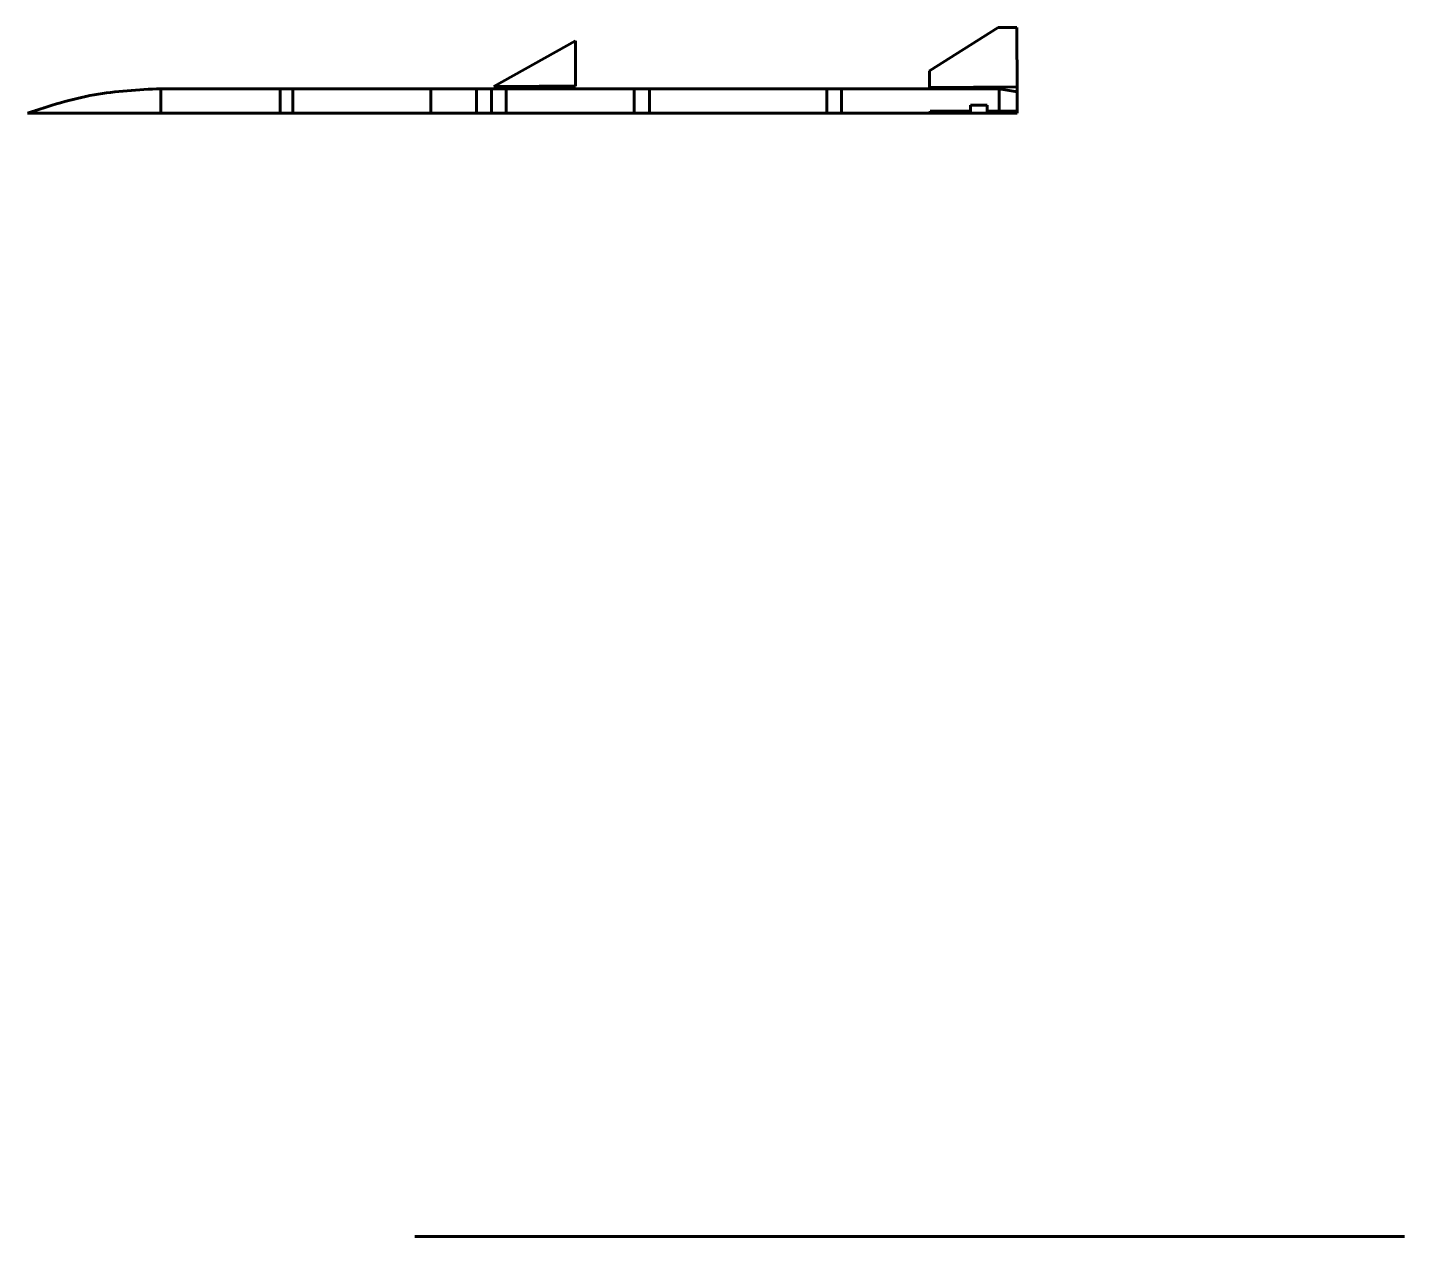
# Model space of a CAD drawing. Header units: millimetres. Extents: x 39448 to 107938, y 20141 to 52370.
# Drawn here: x 57399 to 62491, y 21301 to 25770 of the extents above; entities that cross this region are included whole.
import ezdxf

# ---------------------------------------------------------------- set-up
doc = ezdxf.new("R2010")
doc.units = ezdxf.units.MM
doc.layers.add('_basic (Основной)', color=4, linetype='Continuous', lineweight=60)

msp = doc.modelspace()

# ---------------------------------------------------------------- linework, layer by layer
at = {"layer": '_basic (Основной)', "color": 2, "transparency": 33554687}
for p, q in [((60734.956, 25609.841), (60988.843, 25769.689)), ((60988.843, 25769.689), (61057.928, 25769.689)), ((61057.928, 25769.689), (61059.314, 25532.429)), ((59124.174, 25551.274), (59425.41, 25720.082)), ((59425.41, 25720.082), (59425.41, 25552.494)), ((60734.956, 25548.588), (60734.956, 25609.841)), ((57891.888, 25543.68), (60992.299, 25543.68)), ((57891.888, 25543.68), (57891.888, 25453.686)), ((58333.966, 25543.68), (58333.966, 25453.686)), ((58380.494, 25543.68), (58380.494, 25453.686)), ((58890.344, 25543.68), (58890.344, 25453.686)), ((59059.223, 25543.68), (59059.223, 25453.686)), ((59114.604, 25543.68), (59114.604, 25453.686)), ((59291.105, 25552.494), (59124.174, 25551.274)), ((59169.899, 25543.68), (59169.899, 25453.686)), ((59216.817, 25551.951), (59216.878, 25543.68)), ((59425.41, 25552.494), (59291.105, 25552.494)), ((59291.105, 25552.494), (59291.105, 25543.68)), ((59642.345, 25543.68), (59642.345, 25453.686)), ((59699.799, 25543.68), (59699.799, 25453.686)), ((60355.472, 25543.68), (60355.472, 25453.686)), ((60409.398, 25543.68), (60409.398, 25453.686)), ((60734.956, 25548.588), (61059.208, 25550.481)), ((60734.956, 25548.588), (60734.956, 25543.68)), ((60992.299, 25543.68), (61059.314, 25532.429)), ((60992.299, 25543.68), (60992.299, 25453.686)), ((61059.314, 25453.686), (61059.314, 25532.429)), ((60737.208, 25460.511), (60886.754, 25460.511)), ((60737.208, 25460.511), (60737.208, 25453.686)), ((60886.754, 25482.706), (60947.747, 25482.706)), ((60886.754, 25482.706), (60886.754, 25453.686)), ((60947.747, 25482.706), (60947.747, 25453.686)), ((60947.747, 25460.511), (61059.314, 25460.511)), ((57399.335, 25453.686), (61059.314, 25453.686)), ((58831.39, 21301.121), (62491.39, 21301.121))]:
    msp.add_line(p, q, dxfattribs=at)
msp.add_spline([(57399.335, 25453.686), (57645.597, 25521.071), (57891.888, 25543.68)], degree=3, dxfattribs=at)

doc.saveas('drawing.dxf')
